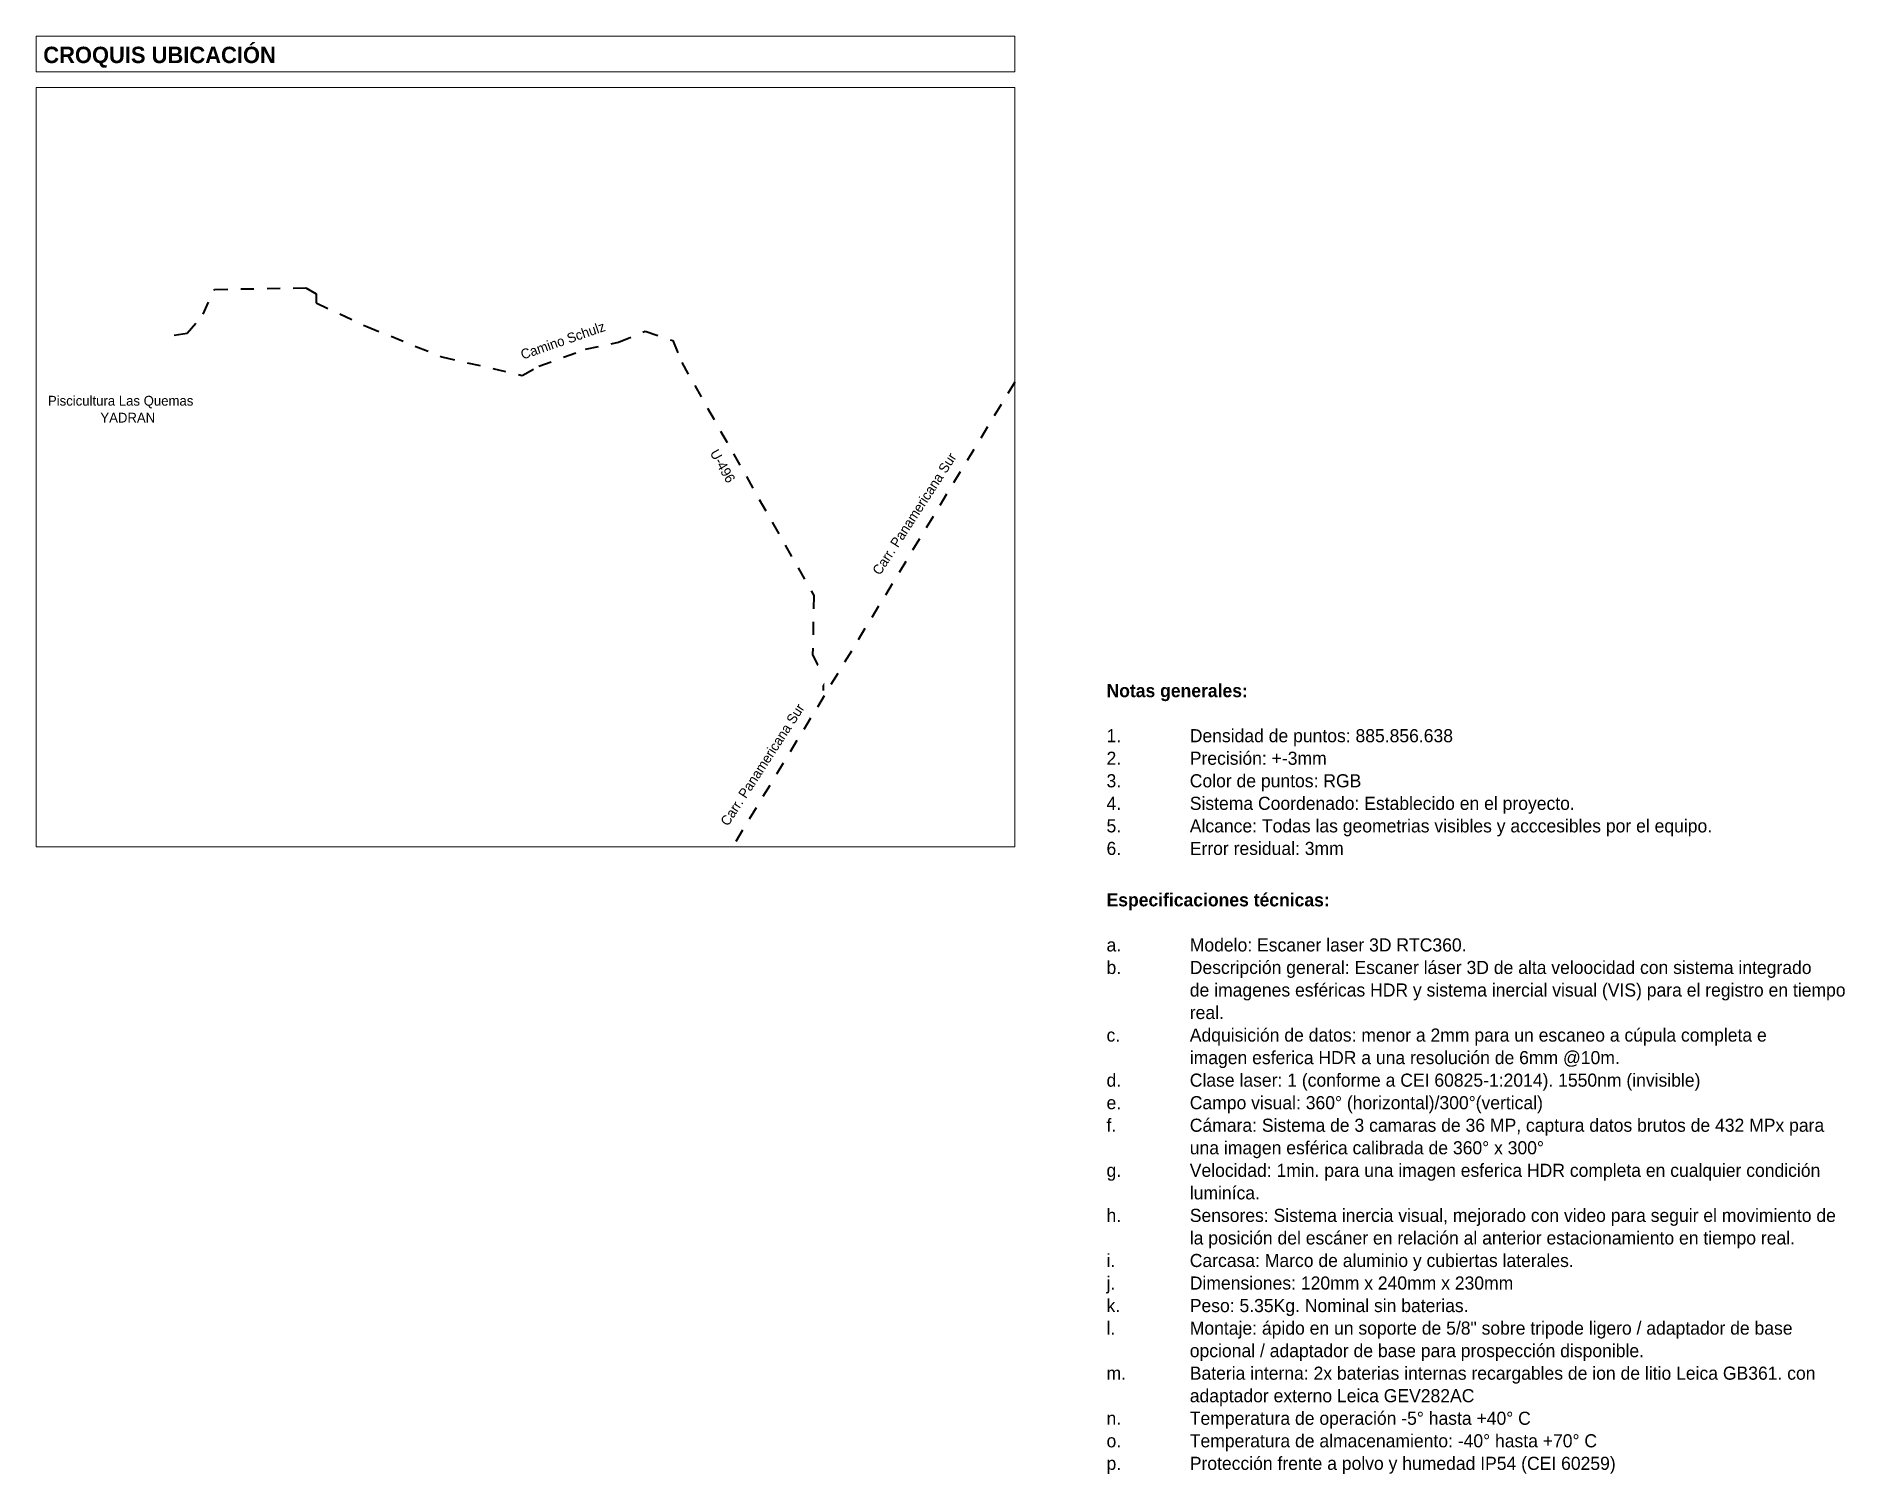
# Model space of a CAD drawing. Header units: metres. Extents: x 3 to 183, y -124 to 10.
# Drawn here: x 2.83 to 16.63, y -2.4 to 8.57 of the extents above; entities that cross this region are included whole.
import ezdxf

# ---------------------------------------------------------------- set-up
doc = ezdxf.new("R2010")
doc.units = ezdxf.units.M
doc.linetypes.add('Basculante', pattern=[0.003969, 0.002381, -0.001587])
doc.linetypes.add('Dash', pattern=[0.00635, 0.003175, -0.003175])
doc.layers.add('A-DETL', color=7, linetype='Continuous', lineweight=18, true_color=0x00a600)
for name, color, linetype, lineweight in [('A-DETL-THIN', 7, 'Continuous', 18), ('G-ANNO-REFR', 7, 'Dash', 18), ('G-ANNO-TEXT', 7, 'Continuous', 9)]:
    doc.layers.add(name, color=color, linetype=linetype, lineweight=lineweight)
doc.styles.add('Century Gothic', font='GOTHIC.TTF', dxfattribs={"height": 0.075})
doc.styles.add('Century Gothic_1', font='GOTHIC.TTF', dxfattribs={"height": 0.1})
doc.styles.add('Century Gothic_B', font='GOTHICB.TTF', dxfattribs={"height": 0.125})
doc.styles.add('Century Gothic_B_1', font='GOTHICB.TTF', dxfattribs={"height": 0.1})
picture_1 = doc.add_image_def('image1.jpg', size_in_pixel=(1488, 1155))

msp = doc.modelspace()

# ---------------------------------------------------------------- texts
at = {"layer": 'G-ANNO-TEXT', "attachment_point": 1}
for s, insert, char_height, width, style in [('CROQUIS UBICACIÓN', (2.8874, 8.4924), 0.125, 2.220674, 'Century Gothic_B'), ('Notas generales:', (10.9971, 3.6294), 0.1, 1.414978, 'Century Gothic_B_1'), ('1.', (10.9971, 3.2855), 0.1, 0.769696, 'Century Gothic_1'), ('Densidad de puntos: 885.856.638', (11.6321, 3.2855), 0.1, 2.729746, 'Century Gothic_1'), ('2.', (10.9971, 3.1135), 0.1, 0.769696, 'Century Gothic_1'), ('Precisión: +-3mm', (11.6321, 3.1135), 0.1, 1.41097, 'Century Gothic_1'), ('3.', (10.9971, 2.9415), 0.1, 0.769696, 'Century Gothic_1'), ('Color de puntos: RGB', (11.6321, 2.9415), 0.1, 1.783755, 'Century Gothic_1'), ('4.', (10.9971, 2.7696), 0.1, 0.769696, 'Century Gothic_1'), ('Sistema Coordenado: Establecido en el proyecto.', (11.6321, 2.7696), 0.1, 4.164767, 'Century Gothic_1'), ('5.', (10.9971, 2.5976), 0.1, 0.769696, 'Century Gothic_1'), ('Alcance: Todas las geometrias visibles y acccesibles por el equipo.', (11.6321, 2.5976), 0.1, 5.579745, 'Century Gothic_1'), ('6.', (10.9971, 2.4256), 0.1, 0.769696, 'Century Gothic_1'), ('Error residual: 3mm', (11.6321, 2.4256), 0.1, 1.567299, 'Century Gothic_1'), ('Especificaciones técnicas:', (10.9971, 2.0333), 0.1, 2.228691, 'Century Gothic_B_1'), ('a.', (10.9971, 1.6893), 0.1, 0.769696, 'Century Gothic_1'), ('Modelo: Escaner laser 3D RTC360.', (11.6321, 1.6893), 0.1, 2.805906, 'Century Gothic_1'), ('b.', (10.9971, 1.5173), 0.1, 0.769696, 'Century Gothic_1'), ('Descripción general: Escaner láser 3D de alta veloocidad con sistema integrado ', (11.6321, 1.5173), 0.1, 6.778268, 'Century Gothic_1'), ('de imagenes esféricas HDR y sistema inercial visual (VIS) para el registro en tiempo ', (11.6321, 1.3453), 0.1, 6.934597, 'Century Gothic_1'), ('real.', (11.6321, 1.1734), 0.1, 0.360759, 'Century Gothic_1'), ('c.', (10.9971, 1.0014), 0.1, 0.769696, 'Century Gothic_1'), ('Adquisición de datos: menor a 2mm para un escaneo a cúpula completa e ', (11.6321, 1.0014), 0.1, 6.401475, 'Century Gothic_1'), ('imagen esferica HDR a una resolución de 6mm @10m.', (11.6321, 0.8294), 0.1, 4.54156, 'Century Gothic_1'), ('d.', (10.9971, 0.6574), 0.1, 0.769696, 'Century Gothic_1'), ('Clase laser: 1 (conforme a CEI 60825-1:2014). 1550nm (invisible)', (11.6321, 0.6574), 0.1, 5.25907, 'Century Gothic_1'), ('e.', (10.9971, 0.4854), 0.1, 0.769696, 'Century Gothic_1'), ('Campo visual: 360° (horizontal)/300°(vertical)', (11.6321, 0.4854), 0.1, 3.767931, 'Century Gothic_1'), ('f.', (10.9971, 0.3135), 0.1, 0.769696, 'Century Gothic_1'), ('Cámara: Sistema de 3 camaras de 36 MP, captura datos brutos de 432 MPx para ', (11.6321, 0.3135), 0.1, 6.826369, 'Century Gothic_1'), ('una imagen esférica calibrada de 360° x 300°', (11.6321, 0.1415), 0.1, 3.820041, 'Century Gothic_1'), ('g.', (10.9971, -0.0305), 0.1, 0.769696, 'Century Gothic_1'), ('Velocidad: 1min. para una imagen esferica HDR completa en cualquier condición ', (11.6321, -0.0305), 0.1, 6.958647, 'Century Gothic_1'), ('luminíca.', (11.6321, -0.2025), 0.1, 0.753586, 'Century Gothic_1'), ('h.', (10.9971, -0.3745), 0.1, 0.769696, 'Century Gothic_1'), ('Sensores: Sistema inercia visual, mejorado con video para seguir el movimiento de ', (11.6321, -0.3745), 0.1, 6.950631, 'Century Gothic_1'), ('la posición del escáner en relación al anterior estacionamiento en tiempo real. ', (11.6321, -0.5464), 0.1, 6.654006, 'Century Gothic_1'), ('i.', (10.9971, -0.7184), 0.1, 0.769696, 'Century Gothic_1'), ('Carcasa: Marco de aluminio y cubiertas laterales.', (11.6321, -0.7184), 0.1, 4.164767, 'Century Gothic_1'), ('j.', (10.9971, -0.8904), 0.1, 0.769696, 'Century Gothic_1'), ('Dimensiones: 120mm x 240mm x 230mm ', (11.6321, -0.8904), 0.1, 3.399155, 'Century Gothic_1'), ('k.', (10.9971, -1.0624), 0.1, 0.769696, 'Century Gothic_1'), ('Peso: 5.35Kg. Nominal sin baterias.', (11.6321, -1.0624), 0.1, 2.845991, 'Century Gothic_1'), ('l.', (10.9971, -1.2343), 0.1, 0.769696, 'Century Gothic_1'), ('Montaje: ápido en un soporte de 5/8" sobre tripode ligero / adaptador de base ', (11.6321, -1.2343), 0.1, 6.682065, 'Century Gothic_1'), ('opcional / adaptador de base para prospección disponible.', (11.6321, -1.4063), 0.1, 5.070673, 'Century Gothic_1'), ('m.', (10.9971, -1.5783), 0.1, 0.769696, 'Century Gothic_1'), ('Bateria interna: 2x baterias internas recargables de ion de litio Leica GB361. con ', (11.6321, -1.5783), 0.1, 6.706116, 'Century Gothic_1'), ('adaptador externo Leica GEV282AC', (11.6321, -1.7503), 0.1, 3.054429, 'Century Gothic_1'), ('Temperatura de operación -5° hasta +40° C', (11.6321, -1.9223), 0.1, 3.651687, 'Century Gothic_1'), ('n.', (10.9971, -1.9223), 0.1, 0.769696, 'Century Gothic_1'), ('o.', (10.9971, -2.0942), 0.1, 0.769696, 'Century Gothic_1'), ('Temperatura de almacenamiento: -40° hasta +70° C', (11.6321, -2.0942), 0.1, 4.381222, 'Century Gothic_1'), ('p.', (10.9971, -2.2662), 0.1, 0.769696, 'Century Gothic_1'), ('Protección frente a polvo y humedad IP54 (CEI 60259)', (11.6321, -2.2662), 0.1, 4.529534, 'Century Gothic_1')]:
    msp.add_mtext(s, dxfattribs=dict(at, insert=insert, char_height=char_height, width=width, style=style))

# ---------------------------------------------------------------- linework, layer by layer
at = {"layer": 'A-DETL', "color": 1, "linetype": 'Basculante', "lineweight": 35, "true_color": 0xff0000}
for p, q in [((4.1063, 6.4516), (4.1945, 6.6406)), ((4.1945, 6.6406), (4.8888, 6.6527)), ((4.8888, 6.6527), (4.9679, 6.6071)), ((4.9679, 6.6071), (4.9679, 6.5376)), ((4.9679, 6.5376), (5.3542, 6.3575)), ((3.9855, 6.3076), (4.1063, 6.4516)), ((5.3542, 6.3575), (5.7301, 6.2056)), ((3.8867, 6.2902), (3.9855, 6.3076)), ((7.0243, 6.1839), (7.2759, 6.2374)), ((7.2759, 6.2374), (7.479, 6.3216)), ((7.479, 6.3216), (7.688, 6.2497)), ((7.688, 6.2497), (7.7575, 6.082)), ((5.7301, 6.2056), (5.9264, 6.1263)), ((5.9264, 6.1263), (6.5394, 5.9847)), ((6.668, 6.0542), (7.0243, 6.1839)), ((7.7575, 6.082), (8.7644, 4.3043)), ((6.5394, 5.9847), (6.668, 6.0542)), ((10.2966, 5.933), (8.1441, 2.3882)), ((8.7644, 4.3043), (8.7555, 3.8555)), ((8.7555, 3.8555), (8.8368, 3.6813)), ((8.8368, 3.6813), (8.8368, 3.5289))]:
    msp.add_line(p, q, dxfattribs=at)
at = {"layer": 'A-DETL-THIN'}
for p, q in [((2.8332, 8.5728), (10.2966, 8.5728)), ((2.8332, 8.3012), (2.8332, 8.5728)), ((10.2966, 8.5728), (10.2966, 8.3012)), ((10.2966, 8.3012), (2.8332, 8.3012)), ((2.8332, 8.1814), (10.2966, 8.1814)), ((2.8332, 2.3882), (2.8332, 8.1814)), ((10.2966, 8.1814), (10.2966, 2.3882)), ((10.2966, 2.3882), (2.8332, 2.3882))]:
    msp.add_line(p, q, dxfattribs=at)

msp.set_redraw_order([(e.dxf.handle, doc.entitydb.next_handle()) for e in msp.query("TEXT MTEXT ATTDEF DIMENSION ARC_DIMENSION")])  # texts and dimensions are drawn at this point

# ---------------------------------------------------------------- pictures from other files: only their frames are drawn
at = {"layer": 'G-ANNO-REFR'}
image = msp.add_image(picture_1, insert=(2.8332, 2.3882), size_in_units=(7.4634, 5.7931), dxfattribs=at)
image.dxf.flags = 7

# ---------------------------------------------------------------- next in the draw order: texts
at = {"layer": 'G-ANNO-TEXT', "color": 1, "true_color": 0xff0000, "char_height": 0.075, "attachment_point": 1, "style": 'Century Gothic', "bg_fill": 3, "box_fill_scale": 1.25, "bg_fill_color": 256, "bg_fill_true_color": 13158600, "bg_fill_transparency": 0}
for s, insert, width, rotation in [('Camino Schulz', (6.5199, 6.1754), 0.925949, 19.20754), ('Carr. Panamericana Sur', (9.2063, 4.4949), 1.507173, 57.10591), ('U-496', (8.0342, 5.4301), 0.344726, 299.64025), ('Carr. Panamericana Sur', (8.0474, 2.581), 1.507173, 57.10591)]:
    msp.add_mtext(s, dxfattribs=dict(at, insert=insert, width=width, rotation=rotation))
at = {"layer": 'G-ANNO-TEXT', "color": 1, "true_color": 0xff0000, "insert": (2.9228, 5.8286), "char_height": 0.075, "width": 1.491139, "attachment_point": 1, "style": 'Century Gothic', "bg_fill": 3, "box_fill_scale": 1.25, "bg_fill_color": 256, "bg_fill_true_color": 13158600, "bg_fill_transparency": 0}
msp.add_mtext('Piscicultura Las Quemas', dxfattribs=at)

# ---------------------------------------------------------------- next in the draw order: texts
at = {"layer": 'G-ANNO-TEXT', "color": 1, "true_color": 0xff0000, "insert": (3.323, 5.6996), "char_height": 0.075, "width": 0.525105, "attachment_point": 1, "style": 'Century Gothic', "bg_fill": 3, "box_fill_scale": 1.25, "bg_fill_color": 256, "bg_fill_true_color": 13158600, "bg_fill_transparency": 0}
msp.add_mtext('YADRAN', dxfattribs=at)

doc.saveas('drawing.dxf')
